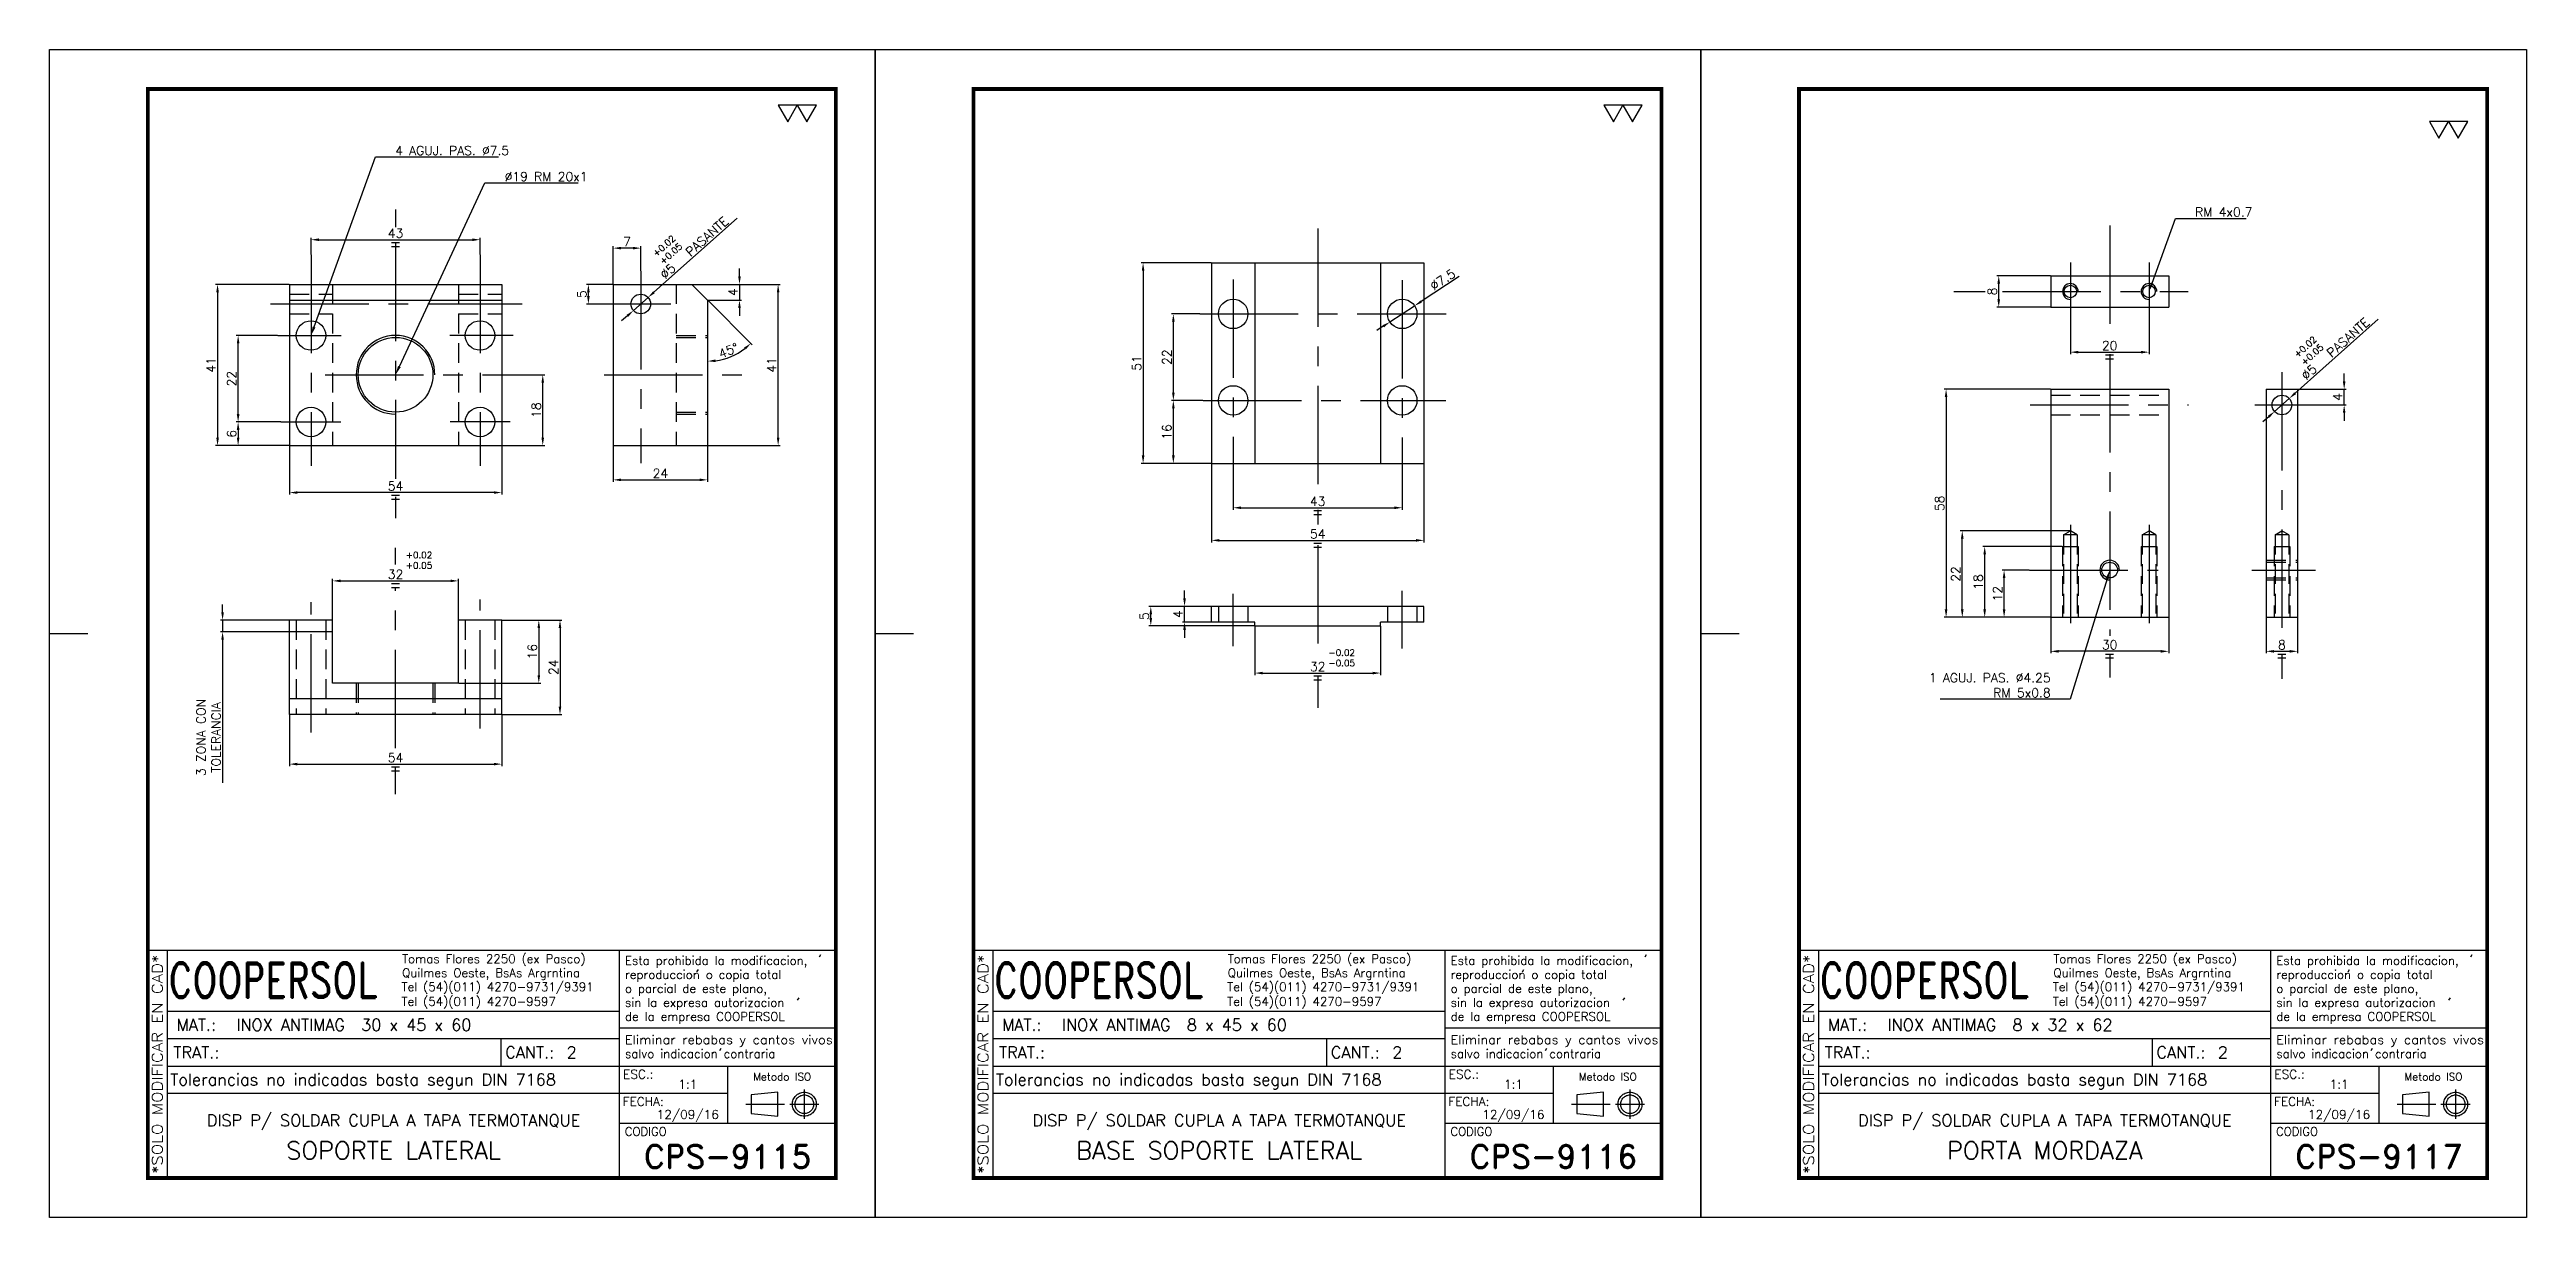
# Model space of a CAD drawing. Extents: x -21308 to -16735, y 11657 to 13517.
# Drawn here: x -21308 to -20678, y 12224 to 12521 of the extents above; entities that cross this region are included whole.
import ezdxf
from ezdxf import colors
from ezdxf.entities.mleader import LeaderData, LeaderLine
from ezdxf.enums import TextEntityAlignment as Align
from ezdxf.math import Vec2, Vec3

# ---------------------------------------------------------------- set-up
doc = ezdxf.new("R2010")
doc.units = 0
doc.header["$LTSCALE"] = 20
doc.header["$MEASUREMENT"] = 0
doc.linetypes.add('CENTER', pattern=[2, 1.25, -0.25, 0.25, -0.25])
doc.linetypes.add('HIDDEN', pattern=[0.375, 0.25, -0.125])
doc.layers.get('0').update_dxf_attribs({"linetype": 'CONTINUOUS'})
doc.layers.get('DEFPOINTS').update_dxf_attribs({"linetype": 'CONTINUOUS'})
for name, color, linetype in [('0-CO', 3, 'CONTINUOUS'), ('1', 1, 'CENTER'), ('CL', 1, 'CENTER'), ('CO', 3, 'CONTINUOUS'), ('FI', 1, 'CONTINUOUS'), ('OC', 1, 'HIDDEN')]:
    doc.layers.add(name, color=color, linetype=linetype)
doc.styles.add('ROMAND', font='ROMAND')
doc.styles.add('ROMANS', font='ROMANS.SHX')
doc.dimstyles.new('1', dxfattribs={"dimtxt": 2.3, "dimasz": 2, "dimexe": 0.5, "dimexo": 0.0625, "dimgap": 0.5, "dimtad": 1, "dimdec": 4, "dimdsep": 46, "dimtxsty": 'ROMANS', "dimcen": -2, "dimclrt": 7, "dimadec": 0, "dimazin": 0, "dimtfac": 0.869565, "dimtdec": 4, "dimtmove": 0, "dimatfit": 3, "dimfxl": 1, "dimtolj": 1, "dimarcsym": 0})

msp = doc.modelspace()

# ---------------------------------------------------------------- blocks, each defined once
blk = doc.blocks.new('A4G')
blk.add_line((0, 148.5), (9.75, 148.5))
blk.add_lwpolyline([(0, 297), (210, 297), (210, 0), (0, 0)], close=True)
at = {"const_width": 1}
blk.add_lwpolyline([(25, 287), (200, 287), (200, 10), (25, 10)], close=True, dxfattribs=at)
blk = doc.blocks.new('*D294')
at = {"layer": 'CO', "color": 0, "lineweight": -2}
for p, q in [((-21241.5, 12469.28), (-21241.5, 12473.56)), ((-21239.5, 12473.06), (-21200.5, 12473.06)), ((-21198.5, 12469.28), (-21198.5, 12473.56))]:
    blk.add_line(p, q, dxfattribs=at)
at = {"layer": 'CO', "color": 0}
for points in [[(-21239.5, 12473.39), (-21239.5, 12472.72), (-21241.5, 12473.06)], [(-21200.5, 12473.39), (-21200.5, 12472.72), (-21198.5, 12473.06)]]:
    blk.add_solid(points, dxfattribs=at)
at = {"layer": 'DEFPOINTS', "color": 0}
for p in [(-21241.5, 12469.22), (-21198.5, 12473.06), (-21198.5, 12469.22)]:
    blk.add_point(p, dxfattribs=at)
at = {"layer": 'CO', "color": 7, "insert": (-21220, 12474.71), "char_height": 2.3, "attachment_point": 5, "style": 'ROMANS'}
blk.add_mtext('\\A1;43', dxfattribs=at)
blk = doc.blocks.new('*D295')
at = {"layer": 'CO', "color": 0, "lineweight": -2}
for p, q in [((-21250.01, 12448.71), (-21260.54, 12448.71)), ((-21260.04, 12428.71), (-21260.04, 12446.71)), ((-21249.2, 12426.71), (-21260.54, 12426.71))]:
    blk.add_line(p, q, dxfattribs=at)
at = {"layer": 'CO', "color": 0}
for points in [[(-21260.37, 12446.71), (-21259.7, 12446.71), (-21260.04, 12448.71)], [(-21260.37, 12428.71), (-21259.7, 12428.71), (-21260.04, 12426.71)]]:
    blk.add_solid(points, dxfattribs=at)
at = {"layer": 'DEFPOINTS', "color": 0}
for p in [(-21260.04, 12448.71), (-21249.95, 12448.71), (-21249.14, 12426.71)]:
    blk.add_point(p, dxfattribs=at)
at = {"layer": 'CO', "color": 7, "insert": (-21261.69, 12437.71), "char_height": 2.3, "attachment_point": 5, "rotation": 90, "style": 'ROMANS'}
blk.add_mtext('\\A1;22', dxfattribs=at)
blk = doc.blocks.new('*D296')
at = {"layer": 'CO', "color": 0, "lineweight": -2}
for p, q in [((-21247.07, 12461.71), (-21265.77, 12461.71)), ((-21265.27, 12459.71), (-21265.27, 12422.71)), ((-21247.07, 12420.71), (-21265.77, 12420.71))]:
    blk.add_line(p, q, dxfattribs=at)
at = {"layer": 'CO', "color": 0}
for points in [[(-21265.6, 12459.71), (-21264.94, 12459.71), (-21265.27, 12461.71)], [(-21265.6, 12422.71), (-21264.94, 12422.71), (-21265.27, 12420.71)]]:
    blk.add_solid(points, dxfattribs=at)
at = {"layer": 'DEFPOINTS', "color": 0}
for p in [(-21247, 12461.71), (-21265.27, 12420.71), (-21247, 12420.71)]:
    blk.add_point(p, dxfattribs=at)
at = {"layer": 'CO', "color": 7, "insert": (-21266.92, 12441.21), "char_height": 2.3, "attachment_point": 5, "rotation": 90, "style": 'ROMANS'}
blk.add_mtext('\\A1;41', dxfattribs=at)
blk = doc.blocks.new('*D297')
at = {"layer": 'CO', "color": 0, "lineweight": -2}
for p, q in [((-21249.2, 12426.71), (-21260.54, 12426.71)), ((-21260.04, 12424.71), (-21260.04, 12422.71)), ((-21247.07, 12420.71), (-21260.54, 12420.71))]:
    blk.add_line(p, q, dxfattribs=at)
at = {"layer": 'CO', "color": 0}
for points in [[(-21260.37, 12424.71), (-21259.7, 12424.71), (-21260.04, 12426.71)], [(-21260.37, 12422.71), (-21259.7, 12422.71), (-21260.04, 12420.71)]]:
    blk.add_solid(points, dxfattribs=at)
at = {"layer": 'DEFPOINTS', "color": 0}
for p in [(-21249.14, 12426.71), (-21260.04, 12420.71), (-21247, 12420.71)]:
    blk.add_point(p, dxfattribs=at)
at = {"layer": 'CO', "color": 7, "insert": (-21261.69, 12423.71), "char_height": 2.3, "attachment_point": 5, "rotation": 90, "style": 'ROMANS'}
blk.add_mtext('\\A1;6', dxfattribs=at)
blk = doc.blocks.new('*D298')
at = {"layer": 'CO', "color": 0, "lineweight": -2}
for p, q in [((-21184.48, 12438.71), (-21182.06, 12438.71)), ((-21182.56, 12422.71), (-21182.56, 12436.71)), ((-21192.94, 12420.71), (-21182.06, 12420.71))]:
    blk.add_line(p, q, dxfattribs=at)
at = {"layer": 'CO', "color": 0}
for points in [[(-21182.89, 12436.71), (-21182.23, 12436.71), (-21182.56, 12438.71)], [(-21182.89, 12422.71), (-21182.23, 12422.71), (-21182.56, 12420.71)]]:
    blk.add_solid(points, dxfattribs=at)
at = {"layer": 'DEFPOINTS', "color": 0}
for p in [(-21184.54, 12438.71), (-21182.56, 12438.71), (-21193, 12420.71)]:
    blk.add_point(p, dxfattribs=at)
at = {"layer": 'CO', "color": 7, "insert": (-21184.21, 12429.71), "char_height": 2.3, "attachment_point": 5, "rotation": 90, "style": 'ROMANS'}
blk.add_mtext('\\A1;18', dxfattribs=at)
blk = doc.blocks.new('*D299')
at = {"layer": 'CO', "color": 0, "lineweight": -2}
for p, q in [((-21164.63, 12420.65), (-21164.63, 12411.49)), ((-21140.63, 12420.65), (-21140.63, 12411.49)), ((-21162.63, 12411.99), (-21142.63, 12411.99))]:
    blk.add_line(p, q, dxfattribs=at)
at = {"layer": 'CO', "color": 0}
for points in [[(-21162.63, 12412.33), (-21162.63, 12411.66), (-21164.63, 12411.99)], [(-21142.63, 12412.33), (-21142.63, 12411.66), (-21140.63, 12411.99)]]:
    blk.add_solid(points, dxfattribs=at)
at = {"layer": 'DEFPOINTS', "color": 0}
for p in [(-21164.63, 12420.71), (-21140.63, 12420.71), (-21140.63, 12411.99)]:
    blk.add_point(p, dxfattribs=at)
at = {"layer": 'CO', "color": 7, "insert": (-21152.63, 12413.64), "char_height": 2.3, "attachment_point": 5, "style": 'ROMANS'}
blk.add_mtext('\\A1;24', dxfattribs=at)
blk = doc.blocks.new('*D300')
at = {"layer": 'CO', "color": 0, "lineweight": -2}
for p, q in [((-21247, 12420.65), (-21247, 12408.26)), ((-21193, 12420.65), (-21193, 12408.26)), ((-21195, 12408.76), (-21245, 12408.76))]:
    blk.add_line(p, q, dxfattribs=at)
at = {"layer": 'CO', "color": 0}
for points in [[(-21245, 12409.09), (-21245, 12408.43), (-21247, 12408.76)], [(-21195, 12409.09), (-21195, 12408.43), (-21193, 12408.76)]]:
    blk.add_solid(points, dxfattribs=at)
at = {"layer": 'DEFPOINTS', "color": 0}
for p in [(-21247, 12420.71), (-21193, 12420.71), (-21247, 12408.76)]:
    blk.add_point(p, dxfattribs=at)
at = {"layer": 'CO', "color": 7, "insert": (-21220, 12410.41), "char_height": 2.3, "attachment_point": 5, "style": 'ROMANS'}
blk.add_mtext('\\A1;54', dxfattribs=at)
blk = doc.blocks.new('*D301')
at = {"layer": 'CO', "color": 0, "lineweight": -2}
for p, q in [((-21236, 12376.39), (-21236, 12386.8)), ((-21234, 12386.3), (-21206, 12386.3)), ((-21204, 12376.39), (-21204, 12386.8))]:
    blk.add_line(p, q, dxfattribs=at)
at = {"layer": 'CO', "color": 0}
for points in [[(-21234, 12386.63), (-21234, 12385.97), (-21236, 12386.3)], [(-21206, 12386.63), (-21206, 12385.97), (-21204, 12386.3)]]:
    blk.add_solid(points, dxfattribs=at)
at = {"layer": 'DEFPOINTS', "color": 0}
for p in [(-21204, 12386.3), (-21236, 12376.32), (-21204, 12376.32)]:
    blk.add_point(p, dxfattribs=at)
at = {"layer": 'CO', "color": 7, "insert": (-21220, 12387.95), "char_height": 2.3, "attachment_point": 5, "style": 'ROMANS'}
blk.add_mtext('\\A1;32', dxfattribs=at)
blk = doc.blocks.new('*D302')
at = {"layer": 'CO', "color": 0, "lineweight": -2}
for p, q in [((-21247, 12352.26), (-21247, 12339.2)), ((-21193, 12352.26), (-21193, 12339.2)), ((-21245, 12339.7), (-21195, 12339.7))]:
    blk.add_line(p, q, dxfattribs=at)
at = {"layer": 'CO', "color": 0}
for points in [[(-21245, 12340.04), (-21245, 12339.37), (-21247, 12339.7)], [(-21195, 12340.04), (-21195, 12339.37), (-21193, 12339.7)]]:
    blk.add_solid(points, dxfattribs=at)
at = {"layer": 'DEFPOINTS', "color": 0}
for p in [(-21247, 12352.32), (-21193, 12352.32), (-21193, 12339.7)]:
    blk.add_point(p, dxfattribs=at)
at = {"layer": 'CO', "color": 7, "insert": (-21220, 12341.35), "char_height": 2.3, "attachment_point": 5, "style": 'ROMANS'}
blk.add_mtext('\\A1;54', dxfattribs=at)
blk = doc.blocks.new('*D303')
at = {"layer": 'CO', "color": 0, "lineweight": -2}
for p, q in [((-21192.94, 12376.32), (-21183.06, 12376.32)), ((-21183.56, 12374.32), (-21183.56, 12362.32)), ((-21203.94, 12360.32), (-21183.06, 12360.32))]:
    blk.add_line(p, q, dxfattribs=at)
at = {"layer": 'CO', "color": 0}
for points in [[(-21183.9, 12374.32), (-21183.23, 12374.32), (-21183.56, 12376.32)], [(-21183.9, 12362.32), (-21183.23, 12362.32), (-21183.56, 12360.32)]]:
    blk.add_solid(points, dxfattribs=at)
at = {"layer": 'DEFPOINTS', "color": 0}
for p in [(-21193, 12376.32), (-21204, 12360.32), (-21183.56, 12360.32)]:
    blk.add_point(p, dxfattribs=at)
at = {"layer": 'CO', "color": 7, "insert": (-21185.21, 12368.32), "char_height": 2.3, "attachment_point": 5, "rotation": 90, "style": 'ROMANS'}
blk.add_mtext('\\A1;16', dxfattribs=at)
blk = doc.blocks.new('*D304')
at = {"layer": 'CO', "color": 0, "lineweight": -2}
for p, q in [((-21192.94, 12376.32), (-21177.67, 12376.32)), ((-21178.17, 12374.32), (-21178.17, 12354.32)), ((-21192.94, 12352.32), (-21177.67, 12352.32))]:
    blk.add_line(p, q, dxfattribs=at)
at = {"layer": 'CO', "color": 0}
for points in [[(-21178.51, 12374.32), (-21177.84, 12374.32), (-21178.17, 12376.32)], [(-21178.51, 12354.32), (-21177.84, 12354.32), (-21178.17, 12352.32)]]:
    blk.add_solid(points, dxfattribs=at)
at = {"layer": 'DEFPOINTS', "color": 0}
for p in [(-21193, 12376.32), (-21193, 12352.32), (-21178.17, 12352.32)]:
    blk.add_point(p, dxfattribs=at)
at = {"layer": 'CO', "color": 7, "insert": (-21179.82, 12364.32), "char_height": 2.3, "attachment_point": 5, "rotation": 90, "style": 'ROMANS'}
blk.add_mtext('\\A1;24', dxfattribs=at)
blk = doc.blocks.new('*D305')
at = {"layer": 'CO', "color": 0, "lineweight": -2}
for p, q in [((-21164.69, 12461.71), (-21171.45, 12461.71)), ((-21164.56, 12456.71), (-21171.45, 12456.71)), ((-21170.95, 12458.71), (-21170.95, 12459.71))]:
    blk.add_line(p, q, dxfattribs=at)
at = {"layer": 'CO', "color": 0}
for points in [[(-21171.28, 12459.71), (-21170.61, 12459.71), (-21170.95, 12461.71)], [(-21171.28, 12458.71), (-21170.61, 12458.71), (-21170.95, 12456.71)]]:
    blk.add_solid(points, dxfattribs=at)
at = {"layer": 'DEFPOINTS', "color": 0}
for p in [(-21170.95, 12461.71), (-21164.63, 12461.71), (-21164.5, 12456.71)]:
    blk.add_point(p, dxfattribs=at)
at = {"layer": 'CO', "color": 7, "insert": (-21172.6, 12459.21), "char_height": 2.3, "attachment_point": 5, "rotation": 90, "style": 'ROMANS'}
blk.add_mtext('\\A1;5', dxfattribs=at)
blk = doc.blocks.new('*D306')
at = {"layer": 'CO', "color": 0, "lineweight": -2}
for p, q in [((-21164.63, 12461.78), (-21164.63, 12471.42)), ((-21159.63, 12470.92), (-21162.63, 12470.92)), ((-21157.63, 12465.12), (-21157.63, 12471.42))]:
    blk.add_line(p, q, dxfattribs=at)
at = {"layer": 'CO', "color": 0}
for points in [[(-21162.63, 12471.25), (-21162.63, 12470.58), (-21164.63, 12470.92)], [(-21159.63, 12471.25), (-21159.63, 12470.58), (-21157.63, 12470.92)]]:
    blk.add_solid(points, dxfattribs=at)
at = {"layer": 'DEFPOINTS', "color": 0}
for p in [(-21164.63, 12470.92), (-21164.63, 12461.71), (-21157.63, 12465.06)]:
    blk.add_point(p, dxfattribs=at)
at = {"layer": 'CO', "color": 7, "insert": (-21161.13, 12472.57), "char_height": 2.3, "attachment_point": 5, "style": 'ROMANS'}
blk.add_mtext('\\A1;7', dxfattribs=at)
blk = doc.blocks.new('*D307')
at = {"layer": 'CO', "color": 0, "lineweight": -2}
for p, q in [((-21133.11, 12478.5), (-21154.27, 12459.7)), ((-21159.5, 12455.05), (-21155.76, 12458.38)), ((-21160.99, 12453.73), (-21162.49, 12452.4))]:
    blk.add_line(p, q, dxfattribs=at)
at = {"layer": 'CO', "color": 0}
for points in [[(-21154.49, 12459.95), (-21154.05, 12459.45), (-21155.76, 12458.38)], [(-21161.22, 12453.97), (-21160.77, 12453.48), (-21159.5, 12455.05)]]:
    blk.add_solid(points, dxfattribs=at)
at = {"layer": 'DEFPOINTS', "color": 0}
for p in [(-21155.76, 12458.38), (-21159.5, 12455.05)]:
    blk.add_point(p, dxfattribs=at)
at = {"layer": 'CO', "color": 7, "insert": (-21144.04, 12471), "char_height": 2.3, "attachment_point": 5, "rotation": 41.62654, "style": 'ROMANS'}
blk.add_mtext('\\A1;∅5   PASANTE', dxfattribs=at)
blk = doc.blocks.new('*D308')
at = {"layer": 'CO', "color": 0, "lineweight": -2}
for p, q in [((-21144.57, 12461.71), (-21132.02, 12461.71)), ((-21132.52, 12463.71), (-21132.52, 12465.71)), ((-21132.52, 12461.71), (-21132.52, 12457.71)), ((-21140.57, 12457.71), (-21132.02, 12457.71)), ((-21132.52, 12455.71), (-21132.52, 12453.71))]:
    blk.add_line(p, q, dxfattribs=at)
at = {"layer": 'CO', "color": 0}
for points in [[(-21132.85, 12463.71), (-21132.19, 12463.71), (-21132.52, 12461.71)], [(-21132.85, 12455.71), (-21132.19, 12455.71), (-21132.52, 12457.71)]]:
    blk.add_solid(points, dxfattribs=at)
at = {"layer": 'DEFPOINTS', "color": 0}
for p in [(-21144.63, 12461.71), (-21140.63, 12457.71), (-21132.52, 12457.71)]:
    blk.add_point(p, dxfattribs=at)
at = {"layer": 'CO', "color": 7, "insert": (-21134.17, 12459.71), "char_height": 2.3, "attachment_point": 5, "rotation": 90, "style": 'ROMANS'}
blk.add_mtext('\\A1;4', dxfattribs=at)
blk = doc.blocks.new('*D309')
at = {"layer": 'CO', "color": 0, "lineweight": -2}
for p, q in [((-21144.57, 12461.71), (-21122.19, 12461.71)), ((-21122.69, 12422.71), (-21122.69, 12459.71)), ((-21140.57, 12420.71), (-21122.19, 12420.71))]:
    blk.add_line(p, q, dxfattribs=at)
at = {"layer": 'CO', "color": 0}
for points in [[(-21123.02, 12459.71), (-21122.36, 12459.71), (-21122.69, 12461.71)], [(-21123.02, 12422.71), (-21122.36, 12422.71), (-21122.69, 12420.71)]]:
    blk.add_solid(points, dxfattribs=at)
at = {"layer": 'DEFPOINTS', "color": 0}
for p in [(-21144.63, 12461.71), (-21122.69, 12461.71), (-21140.63, 12420.71)]:
    blk.add_point(p, dxfattribs=at)
at = {"layer": 'CO', "color": 7, "insert": (-21124.34, 12441.21), "char_height": 2.3, "attachment_point": 5, "rotation": 90, "style": 'ROMANS'}
blk.add_mtext('\\A1;41', dxfattribs=at)
blk = doc.blocks.new('*D310')
at = {"layer": 'CO', "color": 0, "lineweight": -2}
blk.add_line((-21140.59, 12457.67), (-21129.27, 12446.36), dxfattribs=at)
blk.add_arc((-21140.63, 12457.71), 15.56, 277.36997, 307.63003, dxfattribs=at)
at = {"layer": 'CO', "color": 0}
for points in [[(-21138.61, 12441.95), (-21138.66, 12442.62), (-21140.63, 12442.16)], [(-21131.35, 12445.64), (-21130.91, 12445.14), (-21129.63, 12446.71)]]:
    blk.add_solid(points, dxfattribs=at)
at = {"layer": 'DEFPOINTS', "color": 0}
for p in [(-21144.63, 12461.71), (-21140.63, 12457.71), (-21140.63, 12457.71), (-21136.6, 12442.69), (-21140.63, 12420.71)]:
    blk.add_point(p, dxfattribs=at)
at = {"layer": 'CO', "color": 7, "insert": (-21135.31, 12444.86), "char_height": 2.3, "attachment_point": 5, "rotation": 22.5, "style": 'ROMANS'}
blk.add_mtext('\\A1;45°', dxfattribs=at)
blk = doc.blocks.new('TOL')
at = {"layer": '0-CO', "style": 'ROMANS'}
for tag, p in [('TOLSUP', (2.34, 3.94)), ('TOLINF', (2.34, 1.29))]:
    blk.add_attdef(tag, p, '', height=1.64, dxfattribs=at)
blk = doc.blocks.new('*D311')
at = {"layer": 'CO', "color": 0, "lineweight": -2}
for p, q in [((-21263.99, 12378.32), (-21263.99, 12380.32)), ((-21247.07, 12376.32), (-21264.49, 12376.32)), ((-21236.07, 12373.32), (-21264.49, 12373.32)), ((-21263.99, 12376.32), (-21263.99, 12373.32)), ((-21263.99, 12371.32), (-21263.99, 12334.92))]:
    blk.add_line(p, q, dxfattribs=at)
at = {"layer": 'CO', "color": 0}
for points in [[(-21264.33, 12378.32), (-21263.66, 12378.32), (-21263.99, 12376.32)], [(-21264.33, 12371.32), (-21263.66, 12371.32), (-21263.99, 12373.32)]]:
    blk.add_solid(points, dxfattribs=at)
at = {"layer": 'DEFPOINTS', "color": 0}
for p in [(-21263.99, 12376.32), (-21247, 12376.32), (-21236, 12373.32)]:
    blk.add_point(p, dxfattribs=at)
at = {"layer": 'CO', "color": 7, "insert": (-21267.56, 12346.48), "char_height": 2.3, "attachment_point": 5, "rotation": 90, "style": 'ROMANS'}
blk.add_mtext('\\A1;3 ZONA CON\\PTOLERANCIA', dxfattribs=at)
blk = doc.blocks.new('*D312')
at = {"layer": 'CO', "color": 0, "lineweight": -2}
for p, q in [((-21012.51, 12379.83), (-21019.82, 12379.83)), ((-21019.32, 12381.83), (-21019.32, 12383.83)), ((-21019.32, 12375.83), (-21019.32, 12379.83)), ((-21012.51, 12375.83), (-21019.82, 12375.83)), ((-21019.32, 12373.83), (-21019.32, 12371.83))]:
    blk.add_line(p, q, dxfattribs=at)
at = {"layer": 'CO', "color": 0}
for points in [[(-21019.65, 12381.83), (-21018.98, 12381.83), (-21019.32, 12379.83)], [(-21019.65, 12373.83), (-21018.98, 12373.83), (-21019.32, 12375.83)]]:
    blk.add_solid(points, dxfattribs=at)
at = {"layer": 'DEFPOINTS', "color": 0}
for p in [(-21019.32, 12379.83), (-21012.45, 12379.83), (-21012.45, 12375.83)]:
    blk.add_point(p, dxfattribs=at)
at = {"layer": 'CO', "color": 7, "insert": (-21020.97, 12377.83), "char_height": 2.3, "attachment_point": 5, "rotation": 90, "style": 'ROMANS'}
blk.add_mtext('\\A1;4', dxfattribs=at)
blk = doc.blocks.new('*D313')
at = {"layer": 'CO', "color": 0, "lineweight": -2}
for p, q in [((-21012.57, 12379.83), (-21028.4, 12379.83)), ((-21001.51, 12374.83), (-21028.4, 12374.83)), ((-21027.9, 12376.83), (-21027.9, 12377.83))]:
    blk.add_line(p, q, dxfattribs=at)
at = {"layer": 'CO', "color": 0}
for points in [[(-21028.23, 12377.83), (-21027.57, 12377.83), (-21027.9, 12379.83)], [(-21028.23, 12376.83), (-21027.57, 12376.83), (-21027.9, 12374.83)]]:
    blk.add_solid(points, dxfattribs=at)
at = {"layer": 'DEFPOINTS', "color": 0}
for p in [(-21027.9, 12379.83), (-21012.51, 12379.83), (-21001.45, 12374.83)]:
    blk.add_point(p, dxfattribs=at)
at = {"layer": 'CO', "color": 7, "insert": (-21029.55, 12377.33), "char_height": 2.3, "attachment_point": 5, "rotation": 90, "style": 'ROMANS'}
blk.add_mtext('\\A1;5', dxfattribs=at)
blk = doc.blocks.new('*D314')
at = {"layer": 'CO', "color": 0, "lineweight": -2}
for p, q in [((-21001.45, 12374.76), (-21001.45, 12362.36)), ((-20969.45, 12374.76), (-20969.45, 12362.36)), ((-20999.45, 12362.86), (-20971.45, 12362.86))]:
    blk.add_line(p, q, dxfattribs=at)
at = {"layer": 'CO', "color": 0}
for points in [[(-20999.45, 12363.19), (-20999.45, 12362.52), (-21001.45, 12362.86)], [(-20971.45, 12363.19), (-20971.45, 12362.52), (-20969.45, 12362.86)]]:
    blk.add_solid(points, dxfattribs=at)
at = {"layer": 'DEFPOINTS', "color": 0}
for p in [(-21001.45, 12374.83), (-20969.45, 12374.83), (-20969.45, 12362.86)]:
    blk.add_point(p, dxfattribs=at)
at = {"layer": 'CO', "color": 7, "insert": (-20985.45, 12364.51), "char_height": 2.3, "attachment_point": 5, "style": 'ROMANS'}
blk.add_mtext('\\A1;32', dxfattribs=at)
blk = doc.blocks.new('*D315')
at = {"layer": 'CO', "color": 0, "lineweight": -2}
for p, q in [((-21006.95, 12411.59), (-21006.95, 12404.4)), ((-21004.95, 12404.9), (-20965.95, 12404.9)), ((-20963.95, 12410.94), (-20963.95, 12404.4))]:
    blk.add_line(p, q, dxfattribs=at)
at = {"layer": 'CO', "color": 0}
for points in [[(-21004.95, 12405.23), (-21004.95, 12404.56), (-21006.95, 12404.9)], [(-20965.95, 12405.23), (-20965.95, 12404.56), (-20963.95, 12404.9)]]:
    blk.add_solid(points, dxfattribs=at)
at = {"layer": 'DEFPOINTS', "color": 0}
for p in [(-21006.95, 12411.65), (-20963.95, 12411.01), (-20963.95, 12404.9)]:
    blk.add_point(p, dxfattribs=at)
at = {"layer": 'CO', "color": 7, "insert": (-20985.45, 12406.55), "char_height": 2.3, "attachment_point": 5, "style": 'ROMANS'}
blk.add_mtext('\\A1;43', dxfattribs=at)
blk = doc.blocks.new('*D316')
at = {"layer": 'CO', "color": 0, "lineweight": -2}
for p, q in [((-21014.65, 12432.19), (-21022.67, 12432.19)), ((-21022.17, 12418.19), (-21022.17, 12430.19)), ((-21012.51, 12416.19), (-21022.67, 12416.19))]:
    blk.add_line(p, q, dxfattribs=at)
at = {"layer": 'CO', "color": 0}
for points in [[(-21022.5, 12430.19), (-21021.83, 12430.19), (-21022.17, 12432.19)], [(-21022.5, 12418.19), (-21021.83, 12418.19), (-21022.17, 12416.19)]]:
    blk.add_solid(points, dxfattribs=at)
at = {"layer": 'DEFPOINTS', "color": 0}
for p in [(-21022.17, 12432.19), (-21014.58, 12432.19), (-21012.45, 12416.19)]:
    blk.add_point(p, dxfattribs=at)
at = {"layer": 'CO', "color": 7, "insert": (-21023.82, 12424.19), "char_height": 2.3, "attachment_point": 5, "rotation": 90, "style": 'ROMANS'}
blk.add_mtext('\\A1;16', dxfattribs=at)
blk = doc.blocks.new('*D317')
at = {"layer": 'CO', "color": 0, "lineweight": -2}
for p, q in [((-21015.45, 12454.19), (-21022.67, 12454.19)), ((-21022.17, 12434.19), (-21022.17, 12452.19)), ((-21014.65, 12432.19), (-21022.67, 12432.19))]:
    blk.add_line(p, q, dxfattribs=at)
at = {"layer": 'CO', "color": 0}
for points in [[(-21022.5, 12452.19), (-21021.83, 12452.19), (-21022.17, 12454.19)], [(-21022.5, 12434.19), (-21021.83, 12434.19), (-21022.17, 12432.19)]]:
    blk.add_solid(points, dxfattribs=at)
at = {"layer": 'DEFPOINTS', "color": 0}
for p in [(-21022.17, 12454.19), (-21015.39, 12454.19), (-21014.58, 12432.19)]:
    blk.add_point(p, dxfattribs=at)
at = {"layer": 'CO', "color": 7, "insert": (-21023.82, 12443.19), "char_height": 2.3, "attachment_point": 5, "rotation": 90, "style": 'ROMANS'}
blk.add_mtext('\\A1;22', dxfattribs=at)
blk = doc.blocks.new('*D318')
at = {"layer": 'CO', "color": 0, "lineweight": -2}
for p, q in [((-21012.51, 12467.19), (-21030.36, 12467.19)), ((-21029.86, 12465.19), (-21029.86, 12418.19)), ((-21012.51, 12416.19), (-21030.36, 12416.19))]:
    blk.add_line(p, q, dxfattribs=at)
at = {"layer": 'CO', "color": 0}
for points in [[(-21030.19, 12465.19), (-21029.53, 12465.19), (-21029.86, 12467.19)], [(-21030.19, 12418.19), (-21029.53, 12418.19), (-21029.86, 12416.19)]]:
    blk.add_solid(points, dxfattribs=at)
at = {"layer": 'DEFPOINTS', "color": 0}
for p in [(-21012.45, 12467.19), (-21029.86, 12416.19), (-21012.45, 12416.19)]:
    blk.add_point(p, dxfattribs=at)
at = {"layer": 'CO', "color": 7, "insert": (-21031.51, 12441.69), "char_height": 2.3, "attachment_point": 5, "rotation": 90, "style": 'ROMANS'}
blk.add_mtext('\\A1;51', dxfattribs=at)
blk = doc.blocks.new('*D319')
at = {"layer": 'CO', "color": 0, "lineweight": -2}
for p, q in [((-21012.45, 12416.13), (-21012.45, 12396.1)), ((-20958.45, 12416.13), (-20958.45, 12396.1)), ((-21010.45, 12396.6), (-20960.45, 12396.6))]:
    blk.add_line(p, q, dxfattribs=at)
at = {"layer": 'CO', "color": 0}
for points in [[(-21010.45, 12396.94), (-21010.45, 12396.27), (-21012.45, 12396.6)], [(-20960.45, 12396.94), (-20960.45, 12396.27), (-20958.45, 12396.6)]]:
    blk.add_solid(points, dxfattribs=at)
at = {"layer": 'DEFPOINTS', "color": 0}
for p in [(-21012.45, 12416.19), (-20958.45, 12416.19), (-20958.45, 12396.6)]:
    blk.add_point(p, dxfattribs=at)
at = {"layer": 'CO', "color": 7, "insert": (-20985.45, 12398.25), "char_height": 2.3, "attachment_point": 5, "style": 'ROMANS'}
blk.add_mtext('\\A1;54', dxfattribs=at)
blk = doc.blocks.new('*D320')
at = {"layer": 'CO', "color": 0, "lineweight": -2}
for p, q in [((-20949.45, 12463.68), (-20959.14, 12457.34)), ((-20967.08, 12452.14), (-20960.81, 12456.25)), ((-20968.76, 12451.05), (-20970.43, 12449.95))]:
    blk.add_line(p, q, dxfattribs=at)
at = {"layer": 'CO', "color": 0}
for points in [[(-20959.32, 12457.62), (-20958.95, 12457.06), (-20960.81, 12456.25)], [(-20968.94, 12451.33), (-20968.58, 12450.77), (-20967.08, 12452.14)]]:
    blk.add_solid(points, dxfattribs=at)
at = {"layer": 'DEFPOINTS', "color": 0}
for p in [(-20960.81, 12456.25), (-20967.08, 12452.14)]:
    blk.add_point(p, dxfattribs=at)
at = {"layer": 'CO', "color": 7, "insert": (-20953.66, 12462.9), "char_height": 2.3, "attachment_point": 5, "rotation": 33.19602, "style": 'ROMANS'}
blk.add_mtext('\\A1;∅7.5', dxfattribs=at)
blk = doc.blocks.new('*D321')
at = {"layer": 'CO', "color": 0, "lineweight": -2}
for p, q in [((-20804.47, 12389.04), (-20811.37, 12389.04)), ((-20810.87, 12379.04), (-20810.87, 12387.04)), ((-20799.07, 12377.04), (-20811.37, 12377.04))]:
    blk.add_line(p, q, dxfattribs=at)
at = {"layer": 'CO', "color": 0}
for points in [[(-20811.2, 12387.04), (-20810.53, 12387.04), (-20810.87, 12389.04)], [(-20811.2, 12379.04), (-20810.53, 12379.04), (-20810.87, 12377.04)]]:
    blk.add_solid(points, dxfattribs=at)
at = {"layer": 'DEFPOINTS', "color": 0}
for p in [(-20810.87, 12389.04), (-20804.41, 12389.04), (-20799.01, 12377.04)]:
    blk.add_point(p, dxfattribs=at)
at = {"layer": 'CO', "color": 7, "insert": (-20812.52, 12383.04), "char_height": 2.3, "attachment_point": 5, "rotation": 90, "style": 'ROMANS'}
blk.add_mtext('\\A1;12', dxfattribs=at)
blk = doc.blocks.new('*D322')
at = {"layer": 'CO', "color": 0, "lineweight": -2}
for p, q in [((-20796.07, 12395.04), (-20816.3, 12395.04)), ((-20815.8, 12379.04), (-20815.8, 12393.04)), ((-20799.07, 12377.04), (-20816.3, 12377.04))]:
    blk.add_line(p, q, dxfattribs=at)
at = {"layer": 'CO', "color": 0}
for points in [[(-20816.14, 12393.04), (-20815.47, 12393.04), (-20815.8, 12395.04)], [(-20816.14, 12379.04), (-20815.47, 12379.04), (-20815.8, 12377.04)]]:
    blk.add_solid(points, dxfattribs=at)
at = {"layer": 'DEFPOINTS', "color": 0}
for p in [(-20815.8, 12395.04), (-20796.01, 12395.04), (-20799.01, 12377.04)]:
    blk.add_point(p, dxfattribs=at)
at = {"layer": 'CO', "color": 7, "insert": (-20817.45, 12386.04), "char_height": 2.3, "attachment_point": 5, "rotation": 90, "style": 'ROMANS'}
blk.add_mtext('\\A1;18', dxfattribs=at)
blk = doc.blocks.new('*D323')
at = {"layer": 'CO', "color": 0, "lineweight": -2}
for p, q in [((-20794.07, 12399.04), (-20822.01, 12399.04)), ((-20821.51, 12379.04), (-20821.51, 12397.04)), ((-20799.07, 12377.04), (-20822.01, 12377.04))]:
    blk.add_line(p, q, dxfattribs=at)
at = {"layer": 'CO', "color": 0}
for points in [[(-20821.84, 12397.04), (-20821.17, 12397.04), (-20821.51, 12399.04)], [(-20821.84, 12379.04), (-20821.17, 12379.04), (-20821.51, 12377.04)]]:
    blk.add_solid(points, dxfattribs=at)
at = {"layer": 'DEFPOINTS', "color": 0}
for p in [(-20821.51, 12399.04), (-20794.01, 12399.04), (-20799.01, 12377.04)]:
    blk.add_point(p, dxfattribs=at)
at = {"layer": 'CO', "color": 7, "insert": (-20823.16, 12388.04), "char_height": 2.3, "attachment_point": 5, "rotation": 90, "style": 'ROMANS'}
blk.add_mtext('\\A1;22', dxfattribs=at)
blk = doc.blocks.new('*D324')
at = {"layer": 'CO', "color": 0, "lineweight": -2}
for p, q in [((-20799.07, 12435.04), (-20826.12, 12435.04)), ((-20825.62, 12433.04), (-20825.62, 12379.04)), ((-20799.07, 12377.04), (-20826.12, 12377.04))]:
    blk.add_line(p, q, dxfattribs=at)
at = {"layer": 'CO', "color": 0}
for points in [[(-20825.96, 12433.04), (-20825.29, 12433.04), (-20825.62, 12435.04)], [(-20825.96, 12379.04), (-20825.29, 12379.04), (-20825.62, 12377.04)]]:
    blk.add_solid(points, dxfattribs=at)
at = {"layer": 'DEFPOINTS', "color": 0}
for p in [(-20799.01, 12435.04), (-20825.62, 12377.04), (-20799.01, 12377.04)]:
    blk.add_point(p, dxfattribs=at)
at = {"layer": 'CO', "color": 7, "insert": (-20827.27, 12406.04), "char_height": 2.3, "attachment_point": 5, "rotation": 90, "style": 'ROMANS'}
blk.add_mtext('\\A1;58', dxfattribs=at)
blk = doc.blocks.new('*D325')
at = {"layer": 'CO', "color": 0, "lineweight": -2}
for p, q in [((-20744.21, 12376.97), (-20744.21, 12367.89)), ((-20736.21, 12376.97), (-20736.21, 12367.89)), ((-20742.21, 12368.39), (-20738.21, 12368.39))]:
    blk.add_line(p, q, dxfattribs=at)
at = {"layer": 'CO', "color": 0}
for points in [[(-20742.21, 12368.72), (-20742.21, 12368.05), (-20744.21, 12368.39)], [(-20738.21, 12368.72), (-20738.21, 12368.05), (-20736.21, 12368.39)]]:
    blk.add_solid(points, dxfattribs=at)
at = {"layer": 'DEFPOINTS', "color": 0}
for p in [(-20744.21, 12377.04), (-20736.21, 12377.04), (-20736.21, 12368.39)]:
    blk.add_point(p, dxfattribs=at)
at = {"layer": 'CO', "color": 7, "insert": (-20740.21, 12370.04), "char_height": 2.3, "attachment_point": 5, "style": 'ROMANS'}
blk.add_mtext('\\A1;8', dxfattribs=at)
blk = doc.blocks.new('*D326')
at = {"layer": 'CO', "color": 0, "lineweight": -2}
for p, q in [((-20799.01, 12376.97), (-20799.01, 12367.89)), ((-20769.01, 12376.97), (-20769.01, 12367.89)), ((-20771.01, 12368.39), (-20797.01, 12368.39))]:
    blk.add_line(p, q, dxfattribs=at)
at = {"layer": 'CO', "color": 0}
for points in [[(-20797.01, 12368.72), (-20797.01, 12368.05), (-20799.01, 12368.39)], [(-20771.01, 12368.72), (-20771.01, 12368.05), (-20769.01, 12368.39)]]:
    blk.add_solid(points, dxfattribs=at)
at = {"layer": 'DEFPOINTS', "color": 0}
for p in [(-20799.01, 12377.04), (-20769.01, 12377.04), (-20799.01, 12368.39)]:
    blk.add_point(p, dxfattribs=at)
at = {"layer": 'CO', "color": 7, "insert": (-20784.01, 12370.04), "char_height": 2.3, "attachment_point": 5, "style": 'ROMANS'}
blk.add_mtext('\\A1;30', dxfattribs=at)
blk = doc.blocks.new('*D327')
at = {"layer": 'CO', "color": 0, "lineweight": -2}
for p, q in [((-20794.01, 12453.56), (-20794.01, 12443.97)), ((-20774.01, 12453.56), (-20774.01, 12443.97)), ((-20792.01, 12444.47), (-20776.01, 12444.47))]:
    blk.add_line(p, q, dxfattribs=at)
at = {"layer": 'CO', "color": 0}
for points in [[(-20792.01, 12444.8), (-20792.01, 12444.13), (-20794.01, 12444.47)], [(-20776.01, 12444.8), (-20776.01, 12444.13), (-20774.01, 12444.47)]]:
    blk.add_solid(points, dxfattribs=at)
at = {"layer": 'DEFPOINTS', "color": 0}
for p in [(-20794.01, 12453.62), (-20774.01, 12453.62), (-20774.01, 12444.47)]:
    blk.add_point(p, dxfattribs=at)
at = {"layer": 'CO', "color": 7, "insert": (-20784.01, 12446.12), "char_height": 2.3, "attachment_point": 5, "style": 'ROMANS'}
blk.add_mtext('\\A1;20', dxfattribs=at)
blk = doc.blocks.new('*D328')
at = {"layer": 'CO', "color": 0, "lineweight": -2}
for p, q in [((-20799.07, 12463.89), (-20812.73, 12463.89)), ((-20812.23, 12457.89), (-20812.23, 12461.89)), ((-20799.07, 12455.89), (-20812.73, 12455.89))]:
    blk.add_line(p, q, dxfattribs=at)
at = {"layer": 'CO', "color": 0}
for points in [[(-20812.57, 12461.89), (-20811.9, 12461.89), (-20812.23, 12463.89)], [(-20812.57, 12457.89), (-20811.9, 12457.89), (-20812.23, 12455.89)]]:
    blk.add_solid(points, dxfattribs=at)
at = {"layer": 'DEFPOINTS', "color": 0}
for p in [(-20812.23, 12463.89), (-20799.01, 12463.89), (-20799.01, 12455.89)]:
    blk.add_point(p, dxfattribs=at)
at = {"layer": 'CO', "color": 7, "insert": (-20813.88, 12459.89), "char_height": 2.3, "attachment_point": 5, "rotation": 90, "style": 'ROMANS'}
blk.add_mtext('\\A1;8', dxfattribs=at)
blk = doc.blocks.new('*D329')
at = {"layer": 'CO', "color": 0, "lineweight": -2}
for p, q in [((-20724.37, 12437.04), (-20724.37, 12439.04)), ((-20736.14, 12435.04), (-20723.87, 12435.04)), ((-20732.5, 12431.04), (-20723.87, 12431.04)), ((-20724.37, 12431.04), (-20724.37, 12435.04)), ((-20724.37, 12429.04), (-20724.37, 12427.04))]:
    blk.add_line(p, q, dxfattribs=at)
at = {"layer": 'CO', "color": 0}
for points in [[(-20724.71, 12437.04), (-20724.04, 12437.04), (-20724.37, 12435.04)], [(-20724.71, 12429.04), (-20724.04, 12429.04), (-20724.37, 12431.04)]]:
    blk.add_solid(points, dxfattribs=at)
at = {"layer": 'DEFPOINTS', "color": 0}
for p in [(-20736.21, 12435.04), (-20732.57, 12431.04), (-20724.37, 12435.04)]:
    blk.add_point(p, dxfattribs=at)
at = {"layer": 'CO', "color": 7, "insert": (-20726.02, 12433.04), "char_height": 2.3, "attachment_point": 5, "rotation": 90, "style": 'ROMANS'}
blk.add_mtext('\\A1;4', dxfattribs=at)
blk = doc.blocks.new('*D330')
at = {"layer": 'CO', "color": 0, "lineweight": -2}
for p, q in [((-20715.69, 12452.82), (-20736.84, 12434.03)), ((-20742.08, 12429.38), (-20738.34, 12432.7)), ((-20743.57, 12428.05), (-20745.07, 12426.72))]:
    blk.add_line(p, q, dxfattribs=at)
at = {"layer": 'CO', "color": 0}
for points in [[(-20737.06, 12434.27), (-20736.62, 12433.78), (-20738.34, 12432.7)], [(-20743.79, 12428.3), (-20743.35, 12427.8), (-20742.08, 12429.38)]]:
    blk.add_solid(points, dxfattribs=at)
at = {"layer": 'DEFPOINTS', "color": 0}
for p in [(-20738.34, 12432.7), (-20742.08, 12429.38)]:
    blk.add_point(p, dxfattribs=at)
at = {"layer": 'CO', "color": 7, "insert": (-20726.61, 12445.32), "char_height": 2.3, "attachment_point": 5, "rotation": 41.62654, "style": 'ROMANS'}
blk.add_mtext('\\A1;∅5   PASANTE', dxfattribs=at)
blk = doc.blocks.new('COOPERSOLROT-02')
for p, q in [((0, 58), (175, 58)), ((0, 0), (0, 58)), ((5, 0), (5, 58)), ((120, 0), (120, 58)), ((175, 0), (175, 58)), ((5, 42.5), (120, 42.5)), ((120, 38.19), (175, 38.19)), ((5, 35.5), (120, 35.5)), ((89.89, 28.5), (89.89, 35.5)), ((5, 28.5), (175, 28.5)), ((147.5, 14), (147.5, 28.5)), ((147.5, 21.5), (5, 21.5)), ((120, 14), (175, 14)), ((0, 0), (175, 0))]:
    blk.add_line(p, q)
at = {"color": 1, "linetype": 'CENTER'}
blk.add_line((166.98, 22.51), (166.98, 15.06), dxfattribs=at)
for points in [[(152.09, 18.79), (161.93, 18.79)], [(163.26, 18.79), (170.71, 18.79)]]:
    blk.add_lwpolyline(points, dxfattribs=at)
at = {"layer": '1'}
for points in [[(170.85, 56.26), (171.21, 56.85)], [(139.66, 52.43), (140.02, 53.02)], [(165.28, 45.22), (165.64, 45.81)], [(145.46, 32.42), (145.82, 33.01)]]:
    blk.add_lwpolyline(points, dxfattribs=at)
blk.add_lwpolyline([(160.25, 18.79), (160.25, 21.83), (153.47, 21.16), (153.47, 16.41), (160.25, 15.74)], close=True, dxfattribs=at)
for radius in [3.05, 2.37]:
    blk.add_circle((166.98, 18.79), radius, dxfattribs=at)
at = {"style": 'ROMANS', "width": 0.996387}
blk.add_text('*SOLO MODIFICAR EN CAD*', height=2.7, rotation=90, dxfattribs=at).set_placement((3.77, 1.09), (3.77, 56.81), align=Align.FIT)
at = {"style": 'ROMAND', "width": 0.75}
blk.add_text('COOPERSOL', height=9, dxfattribs=at).set_placement((5.26, 45.85))
at = {"style": 'ROMANS'}
for s, p in [('MAT.:', (7.32, 37.47)), ('TRAT.:', (6.5, 30.47)), ('CANT.:', (90.89, 30.47)), ('Tolerancias no indicadas basta segun DIN 7168', (5.7, 23.56))]:
    blk.add_text(s, height=3, dxfattribs=at).set_placement(p)
for tag, height, style, p in [('SUBCONJUNTO', 3, 'ROMANS', (62.5, 11.5)), ('CONJUNTO', 2.3, 'ROMANS', (62.5, 17.5)), ('DENOMINACION', 4.5, 'ROMANS', (62.5, 4.75)), ('COD-PLA', 6, 'ROMAND', (147.5, 5.5))]:
    blk.add_attdef(tag, text='', height=height, dxfattribs=dict(style=style)).set_placement(p, align=Align.MIDDLE)
at = {"layer": '1', "style": 'ROMANS'}
for s, height, p in [('Tomas Flores 2250 (ex Pasco)', 2.2, (64.69, 54.68)), ('Quilmes Oeste, BsAs Argrntina', 2.2, (64.69, 51.12)), ('Esta prohibida la modificacion,', 2.2, (121.36, 54.23)), ('reproduccion o copia total', 2.2, (121.36, 50.67)), ('Tel (54)(011) 4270-9731/9391', 2.2, (64.55, 47.56)), ('Tel (54)(011) 4270-9597', 2.2, (64.55, 43.83)), ('o parcial de este plano,', 2.2, (121.36, 47.11)), ('sin la expresa autorizacion ', 2.2, (121.36, 43.55)), ('de la empresa COOPERSOL', 2.2, (121.36, 39.99)), ('salvo indicacion contraria', 2.2, (121.36, 30.54)), ('ESC.:', 2.25, (120.89, 25.29)), ('FECHA:', 2.25, (120.81, 18.36)), ('CODIGO', 2.16, (121.33, 10.78))]:
    blk.add_text(s, height=height, dxfattribs=at).set_placement(p)
at = {"layer": '1', "style": 'ROMANS', "width": 0.96139}
blk.add_text('Eliminar rebabas y cantos vivos', height=2.2, dxfattribs=at).set_placement((121.34, 34.1), (174.21, 34.1), align=Align.FIT)
at = {"layer": '1', "style": 'ROMANS'}
blk.add_text('Metodo ISO', height=1.948, dxfattribs=at).set_placement((161.34, 25.77), align=Align.MIDDLE)
for tag, p in [('MAT', (22.51, 37.47)), ('TRAT', (22.51, 30.47)), ('CANT', (106.49, 30.47))]:
    blk.add_attdef(tag, p, '', height=3, dxfattribs=at)
for tag, p in [('ESC', (137.33, 22.73)), ('FECHA', (137.33, 15.06))]:
    blk.add_attdef(tag, text='', height=2.25, dxfattribs=at).set_placement(p, align=Align.CENTER)

# ---------------------------------------------------------------- dimensions: what is measured, and where the dimension line sits
at = {"layer": 'CO'}
for base, p1, p2, picture, middle in [((-21198.50299, 12473.05681), (-21241.50299, 12469.21741), (-21198.50299, 12469.21741), '*D294', (-21220.00299, 12474.70681)), ((-21164.63037, 12470.91671), (-21157.63037, 12465.05794), (-21164.63037, 12461.71476), '*D306', (-21161.13037, 12472.56671)), ((-20774.00809, 12444.46831), (-20794.00809, 12453.62462), (-20774.00809, 12453.62462), '*D327', (-20784.00809, 12446.11831)), ((-21247.00299, 12408.75867), (-21193.00299, 12420.71476), (-21247.00299, 12420.71476), '*D300', (-21220.00299, 12410.40867)), ((-21140.63037, 12411.99445), (-21164.63037, 12420.71476), (-21140.63037, 12420.71476), '*D299', (-21152.63037, 12413.64445)), ((-20958.44694, 12396.60406), (-21012.44694, 12416.19486), (-20958.44694, 12416.19486), '*D319', (-20985.44694, 12398.25406)), ((-20963.94694, 12404.8965), (-21006.94694, 12411.65384), (-20963.94694, 12411.00652), '*D315', (-20985.44694, 12406.5465)), ((-21204.00299, 12386.29932), (-21236.00299, 12376.32332), (-21204.00299, 12376.32332), '*D301', (-21220.00299, 12387.94932)), ((-20969.44694, 12362.85724), (-21001.44694, 12374.82687), (-20969.44694, 12374.82687), '*D314', (-20985.44694, 12364.50724)), ((-20799.00809, 12368.38699), (-20769.00809, 12377.03652), (-20799.00809, 12377.03652), '*D326', (-20784.00809, 12370.03699)), ((-20736.20666, 12368.38699), (-20744.20666, 12377.03652), (-20736.20666, 12377.03652), '*D325', (-20740.20666, 12370.03699)), ((-21193.00299, 12339.70476), (-21247.00299, 12352.32332), (-21193.00299, 12352.32332), '*D302', (-21220.00299, 12341.35476))]:
    dim = msp.add_linear_dim(base=base, p1=p1, p2=p2, dimstyle='1', dxfattribs=at)
    dim.commit()
    dim.dimension.update_dxf_attribs({"geometry": picture, "text_midpoint": middle})
for p1, p2, picture, middle in [((-21159.4991, 12455.05408), (-21155.76164, 12458.37544), '*D307', (-21144.03823, 12471.00108)), ((-20742.07539, 12429.37584), (-20738.33794, 12432.69721), '*D330', (-20726.61453, 12445.32284))]:
    dim = msp.add_diameter_dim_2p(p1=p1, p2=p2, text='<>   PASANTE', dimstyle='1', dxfattribs=at)
    dim.commit()
    dim.dimension.update_dxf_attribs({"geometry": picture, "text_midpoint": middle})
for base, p1, p2, picture, middle in [((-21265.27149, 12420.71476), (-21247.00299, 12461.71476), (-21247.00299, 12420.71476), '*D296', (-21266.92149, 12441.21476)), ((-21170.94582, 12461.71476), (-21164.50113, 12456.71476), (-21164.63037, 12461.71476), '*D305', (-21172.59582, 12459.21476)), ((-21132.51861, 12457.71476), (-21144.63037, 12461.71476), (-21140.63037, 12457.71476), '*D308', (-21134.16861, 12459.71476)), ((-21122.6884, 12461.71476), (-21140.63037, 12420.71476), (-21144.63037, 12461.71476), '*D309', (-21124.3384, 12441.21476)), ((-21029.86048, 12416.19486), (-21012.44694, 12467.19486), (-21012.44694, 12416.19486), '*D318', (-21031.51048, 12441.69486)), ((-20812.23446, 12463.88651), (-20799.00809, 12455.88651), (-20799.00809, 12463.88651), '*D328', (-20813.88446, 12459.88651)), ((-21260.03777, 12448.71476), (-21249.13964, 12426.71476), (-21249.94532, 12448.71476), '*D295', (-21261.68777, 12437.71476)), ((-21182.55936, 12438.71476), (-21193.00299, 12420.71476), (-21184.5379, 12438.71476), '*D298', (-21184.20936, 12429.71476)), ((-20724.37278, 12435.03652), (-20732.5671, 12431.03652), (-20736.20666, 12435.03652), '*D329', (-20726.02278, 12433.03652)), ((-21022.16558, 12432.19486), (-21012.44694, 12416.19486), (-21014.58359, 12432.19486), '*D316', (-21023.81558, 12424.19486)), ((-20825.62277, 12377.03652), (-20799.00809, 12435.03652), (-20799.00809, 12377.03652), '*D324', (-20827.27277, 12406.03652)), ((-21260.03777, 12420.71476), (-21249.13964, 12426.71476), (-21247.00299, 12420.71476), '*D297', (-21261.68777, 12423.71476)), ((-20821.50725, 12399.03652), (-20799.00809, 12377.03652), (-20794.00809, 12399.03652), '*D323', (-20823.15725, 12388.03652)), ((-20815.80332, 12395.03652), (-20799.00809, 12377.03652), (-20796.00809, 12395.03652), '*D322', (-20817.45332, 12386.03652)), ((-20810.86647, 12389.03652), (-20799.00809, 12377.03652), (-20804.40518, 12389.03652), '*D321', (-20812.51647, 12383.03652)), ((-21027.90122, 12379.82687), (-21001.44694, 12374.82687), (-21012.50944, 12379.82687), '*D313', (-21029.55122, 12377.32687)), ((-21019.31686, 12379.82687), (-21012.44694, 12375.82687), (-21012.44694, 12379.82687), '*D312', (-21020.96686, 12377.82687)), ((-21183.56456, 12360.32332), (-21193.00299, 12376.32332), (-21204.00299, 12360.32332), '*D303', (-21185.21456, 12368.32332)), ((-21178.17263, 12352.32332), (-21193.00299, 12376.32332), (-21193.00299, 12352.32332), '*D304', (-21179.82263, 12364.32332))]:
    dim = msp.add_linear_dim(base=base, p1=p1, p2=p2, angle=90, dimstyle='1', dxfattribs=at)
    dim.commit()
    dim.dimension.update_dxf_attribs({"geometry": picture, "text_midpoint": middle})
dim = msp.add_angular_dim_2l(base=(-21136.60336, 12442.68576), line1=((-21140.63037, 12457.71476), (-21140.63037, 12420.71476)), line2=((-21140.63037, 12457.71476), (-21144.63037, 12461.71476)), dimstyle='1', dxfattribs=at)
dim.commit()
dim.dimension.update_dxf_attribs({"geometry": '*D310', "text_midpoint": (-21135.30756, 12444.86437)})
dim = msp.add_diameter_dim_2p(p1=(-20967.08495, 12452.14172), p2=(-20960.80893, 12456.248), dimstyle='1', dxfattribs=at)
dim.commit()
dim.dimension.update_dxf_attribs({"geometry": '*D320', "text_midpoint": (-20952.75918, 12461.51481), "dimtype": 163})
dim = msp.add_linear_dim(base=(-21022.16558, 12454.19486), p1=(-21014.58359, 12432.19486), p2=(-21015.38926, 12454.19486), angle=90, dimstyle='1', override={"dimtmove": 1}, dxfattribs=at)
dim.commit()
dim.dimension.update_dxf_attribs({"geometry": '*D317', "text_midpoint": (-21023.81558, 12443.19486)})
dim = msp.add_linear_dim(base=(-21263.99398, 12376.32332), p1=(-21236.00299, 12373.32332), p2=(-21247.00299, 12376.32332), angle=90, text='<> ZONA CON\\PTOLERANCIA', dimstyle='1', dxfattribs=at)
dim.commit()
dim.dimension.update_dxf_attribs({"geometry": '*D311', "text_midpoint": (-21263.99398, 12346.48046), "dimtype": 160})

# ---------------------------------------------------------------- linework, layer by layer
for p, q in [((-21247.00299, 12461.71476), (-21193.00299, 12461.71476)), ((-21247.00299, 12461.71476), (-21247.00299, 12420.71476)), ((-21193.00299, 12461.71476), (-21193.00299, 12420.71476)), ((-21164.63037, 12461.71476), (-21164.63037, 12420.71476)), ((-21164.63037, 12461.71476), (-21144.63037, 12461.71476)), ((-21140.63037, 12457.71476), (-21144.63037, 12461.71476)), ((-21012.44694, 12467.19486), (-20958.44694, 12467.19486)), ((-21012.44694, 12467.19486), (-21012.44694, 12416.19486)), ((-21001.44694, 12467.19486), (-21001.44694, 12416.19486)), ((-20969.44694, 12467.19486), (-20969.44694, 12416.19486)), ((-20958.44694, 12467.19486), (-20958.44694, 12416.19486)), ((-20799.00809, 12463.88651), (-20799.00809, 12455.88651)), ((-20799.00809, 12463.88651), (-20769.00809, 12463.88651)), ((-20769.00809, 12463.88651), (-20769.00809, 12455.88651)), ((-21247.00299, 12457.71476), (-21193.00299, 12457.71476)), ((-21140.63037, 12457.71476), (-21140.63037, 12420.71476)), ((-20799.00809, 12455.88651), (-20769.00809, 12455.88651)), ((-20799.00809, 12435.03652), (-20769.00809, 12435.03652)), ((-20799.00809, 12435.03652), (-20799.00809, 12377.03652)), ((-20769.00809, 12435.03652), (-20769.00809, 12377.03652)), ((-20744.20666, 12435.03652), (-20744.20666, 12377.03652)), ((-20744.20666, 12435.03652), (-20736.20666, 12435.03652)), ((-20736.20666, 12435.03652), (-20736.20666, 12377.03652)), ((-21247.00299, 12420.71476), (-21193.00299, 12420.71476)), ((-21164.63037, 12420.71476), (-21140.63037, 12420.71476)), ((-21012.44694, 12416.19486), (-20958.44694, 12416.19486)), ((-21012.44694, 12375.82687), (-21012.44694, 12379.82687)), ((-20958.44694, 12379.82687), (-21012.44694, 12379.82687)), ((-20958.44694, 12375.82687), (-20958.44694, 12379.82687)), ((-21247.00299, 12352.32332), (-21247.00299, 12376.32332)), ((-21236.00299, 12376.32332), (-21247.00299, 12376.32332)), ((-21236.00299, 12360.32332), (-21236.00299, 12376.32332)), ((-21204.00299, 12360.32332), (-21204.00299, 12376.32332)), ((-21193.00299, 12376.32332), (-21204.00299, 12376.32332)), ((-21193.00299, 12352.32332), (-21193.00299, 12376.32332)), ((-21001.44694, 12375.82687), (-21012.44694, 12375.82687)), ((-21001.44694, 12374.82687), (-21001.44694, 12375.82687)), ((-20969.44694, 12374.82687), (-21001.44694, 12374.82687)), ((-20969.44694, 12374.82687), (-20969.44694, 12375.82687)), ((-20958.44694, 12375.82687), (-20969.44694, 12375.82687)), ((-20799.00809, 12377.03652), (-20769.00809, 12377.03652)), ((-20744.20666, 12377.03652), (-20736.20666, 12377.03652)), ((-21193.00299, 12356.32332), (-21247.00299, 12356.32332)), ((-21204.00299, 12360.32332), (-21236.00299, 12360.32332)), ((-21193.00299, 12352.32332), (-21247.00299, 12352.32332))]:
    msp.add_line(p, q)
for centre, radius in [((-20794.00809, 12459.88651), 1.6), ((-20774.00809, 12459.88651), 1.6), ((-21157.63037, 12456.71476), 2.5), ((-21006.94694, 12454.19486), 3.75), ((-20963.94694, 12454.19486), 3.75), ((-21241.50299, 12448.71476), 3.75), ((-21198.50299, 12448.71476), 3.75), ((-21220.00299, 12438.71476), 9.5), ((-21241.50299, 12426.71476), 3.75), ((-21198.50299, 12426.71476), 3.75), ((-21006.94694, 12432.19486), 3.75), ((-20963.94694, 12432.19486), 3.75), ((-20740.20666, 12431.03652), 2.5), ((-20784.00809, 12389.03652), 2)]:
    msp.add_circle(centre, radius)
at = {"layer": 'CL'}
for p, q in [((-21220.00299, 12480.76518), (-21220.00299, 12476.27719)), ((-20985.44694, 12475.91686), (-20985.44694, 12408.60833)), ((-20784.00809, 12476.64768), (-20784.00809, 12448.55571)), ((-21241.50299, 12469.21741), (-21241.50299, 12415.5581)), ((-21220.00299, 12472.3019), (-21220.00299, 12412.25848)), ((-21198.50299, 12469.21741), (-21198.50299, 12415.5581)), ((-21157.63037, 12465.05794), (-21157.63037, 12416.20454)), ((-21006.94694, 12462.96524), (-21006.94694, 12411.65384)), ((-20963.94694, 12462.75245), (-20963.94694, 12411.00652)), ((-20794.00809, 12467.25163), (-20794.00809, 12453.62462)), ((-20774.00809, 12467.25163), (-20774.00809, 12453.1827)), ((-21251.7967, 12456.71476), (-21187.81979, 12456.71476)), ((-21164.50113, 12456.71476), (-21149.9908, 12456.71476)), ((-20823.68682, 12459.88651), (-20815.71995, 12459.88651)), ((-20811.29689, 12459.88651), (-20764.02943, 12459.88651)), ((-21015.38926, 12454.19486), (-20952.80917, 12454.19486)), ((-21249.94532, 12448.71476), (-21233.83082, 12448.71476)), ((-21190.06067, 12448.71476), (-21206.17516, 12448.71476)), ((-20784.00809, 12443.93585), (-20784.00809, 12372.3208)), ((-21237.87922, 12438.71476), (-21184.5379, 12438.71476)), ((-21166.90541, 12438.71476), (-21130.98617, 12438.71476)), ((-20740.20666, 12439.3797), (-20740.20666, 12372.61654)), ((-21014.58359, 12432.19486), (-20952.88386, 12432.19486)), ((-20804.24975, 12431.03652), (-20763.99671, 12431.03652)), ((-20747.07743, 12431.03652), (-20732.5671, 12431.03652)), ((-21249.13964, 12426.71476), (-21233.90552, 12426.71476)), ((-21190.86634, 12426.71476), (-21206.10046, 12426.71476)), ((-21220.00299, 12407.65719), (-21220.00299, 12402.28711)), ((-20985.44694, 12404.34987), (-20985.44694, 12400.64685)), ((-20794.00809, 12400.57429), (-20794.00809, 12374.77464)), ((-20774.00809, 12400.53275), (-20774.00809, 12374.33271)), ((-21220.00299, 12390.47286), (-21220.00299, 12394.70355)), ((-20985.44694, 12395.41375), (-20985.44694, 12367.4124)), ((-20804.40518, 12389.03652), (-20771.67121, 12389.03652)), ((-20747.86148, 12389.03652), (-20731.64174, 12389.03652)), ((-21241.50299, 12347.72273), (-21241.50299, 12380.8706)), ((-21220.00299, 12343.76073), (-21220.00299, 12384.55911)), ((-21198.50299, 12348.78063), (-21198.50299, 12381.57588)), ((-21006.94694, 12369.74184), (-21006.94694, 12383.01514)), ((-20963.94694, 12369.09451), (-20963.94694, 12383.75914)), ((-20784.00809, 12367.57939), (-20784.00809, 12361.72846)), ((-20740.20666, 12367.43406), (-20740.20666, 12361.38926)), ((-20985.44694, 12362.21971), (-20985.44694, 12353.99903)), ((-21220.00299, 12332.09427), (-21220.00299, 12338.72183))]:
    msp.add_line(p, q, dxfattribs=at)
at = {"layer": 'CO'}
for p, q in [((-21219.03108, 12472.28281), (-21221.0312, 12472.28281)), ((-21219.03108, 12471.28281), (-21221.0312, 12471.28281)), ((-20783.03618, 12443.69431), (-20785.0363, 12443.69431)), ((-20783.03618, 12442.69431), (-20785.0363, 12442.69431)), ((-21219.03108, 12407.98467), (-21221.0312, 12407.98467)), ((-21219.03108, 12406.98467), (-21221.0312, 12406.98467)), ((-20984.47503, 12404.12249), (-20986.47515, 12404.12249)), ((-20984.47503, 12403.12249), (-20986.47515, 12403.12249)), ((-20984.47503, 12395.83006), (-20986.47515, 12395.83006)), ((-20984.47503, 12394.83006), (-20986.47515, 12394.83006)), ((-21219.03108, 12385.52532), (-21221.0312, 12385.52532)), ((-21219.03108, 12384.52532), (-21221.0312, 12384.52532)), ((-20783.03618, 12367.61299), (-20785.0363, 12367.61299)), ((-20739.23475, 12367.61299), (-20741.23487, 12367.61299)), ((-20984.47503, 12362.08324), (-20986.47515, 12362.08324)), ((-20984.47503, 12361.08324), (-20986.47515, 12361.08324)), ((-20783.03618, 12366.61299), (-20785.0363, 12366.61299)), ((-20739.23475, 12366.61299), (-20741.23487, 12366.61299)), ((-21219.03108, 12338.93076), (-21221.0312, 12338.93076)), ((-21219.03108, 12337.93076), (-21221.0312, 12337.93076))]:
    msp.add_line(p, q, dxfattribs=at)
for points in [[(-21120.25656, 12503.02856), (-21117.81241, 12507.26195), (-21122.70071, 12507.26195)], [(-21115.36825, 12503.02856), (-21112.9241, 12507.26195), (-21117.81241, 12507.26195)], [(-20910.25656, 12503.02856), (-20907.81241, 12507.26195), (-20912.70071, 12507.26195)], [(-20905.36825, 12503.02856), (-20902.9241, 12507.26195), (-20907.81241, 12507.26195)], [(-20700.25656, 12498.8685), (-20697.81241, 12503.10189), (-20702.70071, 12503.10189)], [(-20695.36825, 12498.8685), (-20692.9241, 12503.10189), (-20697.81241, 12503.10189)]]:
    msp.add_lwpolyline(points, close=True, dxfattribs=at)
at = {"layer": 'FI'}
for centre, radius, start in [((-20794.00809, 12459.88651), 2, 0), ((-20774.00809, 12459.88651), 2, 0), ((-21220.00299, 12438.71476), 10, 360), ((-20784.00809, 12389.03652), 2.5, 0)]:
    msp.add_arc(centre, radius, start, 270, dxfattribs=at)
at = {"layer": 'OC'}
for p, q in [((-21236.00299, 12461.71476), (-21236.00299, 12420.71476)), ((-21204.00299, 12461.71476), (-21204.00299, 12420.71476)), ((-21148.63037, 12461.71476), (-21148.63037, 12420.71476)), ((-21247.00299, 12459.21476), (-21236.00299, 12459.21476)), ((-21204.00299, 12459.21476), (-21193.00299, 12459.21476)), ((-21247.00299, 12454.21476), (-21236.00299, 12454.21476)), ((-21204.00299, 12454.21476), (-21193.00299, 12454.21476)), ((-21148.63037, 12448.71476), (-21140.63037, 12448.71476)), ((-21148.63037, 12448.21476), (-21140.63037, 12448.21476)), ((-20799.00809, 12433.53652), (-20769.00809, 12433.53652)), ((-21148.63037, 12429.21476), (-21140.63037, 12429.21476)), ((-21148.63037, 12428.71476), (-21140.63037, 12428.71476)), ((-20799.00809, 12428.53652), (-20769.00809, 12428.53652)), ((-20795.75809, 12398.02616), (-20794.00809, 12399.03652)), ((-20792.25809, 12398.02616), (-20794.00809, 12399.03652)), ((-20775.75809, 12398.02616), (-20774.00809, 12399.03652)), ((-20772.25809, 12398.02616), (-20774.00809, 12399.03652)), ((-20741.95666, 12398.02616), (-20740.20666, 12399.03652)), ((-20738.45666, 12398.02616), (-20740.20666, 12399.03652)), ((-20796.00809, 12395.03652), (-20796.00809, 12377.03652)), ((-20796.00809, 12395.03652), (-20792.00809, 12395.03652)), ((-20795.75809, 12398.02616), (-20795.75809, 12377.03652)), ((-20792.25809, 12398.02616), (-20795.75809, 12398.02616)), ((-20792.25809, 12398.02616), (-20792.25809, 12377.03652)), ((-20792.00809, 12395.03652), (-20792.00809, 12377.03652)), ((-20776.00809, 12395.03652), (-20772.00809, 12395.03652)), ((-20776.00809, 12395.03652), (-20776.00809, 12377.03652)), ((-20775.75809, 12398.02616), (-20775.75809, 12377.03652)), ((-20772.25809, 12398.02616), (-20775.75809, 12398.02616)), ((-20772.25809, 12398.02616), (-20772.25809, 12377.03652)), ((-20772.00809, 12395.03652), (-20772.00809, 12377.03652)), ((-20742.20666, 12395.03652), (-20738.20666, 12395.03652)), ((-20742.20666, 12395.03652), (-20742.20666, 12377.03652)), ((-20741.95666, 12398.02616), (-20741.95666, 12377.03652)), ((-20738.45666, 12398.02616), (-20741.95666, 12398.02616)), ((-20738.45666, 12398.02616), (-20738.45666, 12377.03652)), ((-20738.20666, 12395.03652), (-20738.20666, 12377.03652)), ((-20744.20666, 12391.53652), (-20736.20666, 12391.53652)), ((-20744.20666, 12391.03652), (-20736.20666, 12391.03652)), ((-20744.20666, 12387.03652), (-20736.20666, 12387.03652)), ((-20744.20666, 12386.53652), (-20736.20666, 12386.53652)), ((-21010.69694, 12379.82687), (-21010.69694, 12375.82687)), ((-21003.19694, 12379.82687), (-21003.19694, 12375.82687)), ((-20967.69694, 12379.82687), (-20967.69694, 12375.82687)), ((-20960.19694, 12379.82687), (-20960.19694, 12375.82687)), ((-21245.25299, 12376.32332), (-21245.25299, 12352.32332)), ((-21237.75299, 12376.32332), (-21237.75299, 12352.32332)), ((-21202.25299, 12376.32332), (-21202.25299, 12352.32332)), ((-21194.75299, 12376.32332), (-21194.75299, 12352.32332)), ((-21230.00299, 12360.32332), (-21230.00299, 12352.32332)), ((-21229.50299, 12360.32332), (-21229.50299, 12352.32332)), ((-21210.50299, 12360.32332), (-21210.50299, 12352.32332)), ((-21210.00299, 12360.32332), (-21210.00299, 12352.32332))]:
    msp.add_line(p, q, dxfattribs=at)

# ---------------------------------------------------------------- block references
for p in [(-21308.00568, 12224.42201), (-21098.00568, 12224.42201), (-20888.00568, 12224.42201)]:
    msp.add_blockref('A4G', p)
ref = msp.add_blockref('COOPERSOLROT-02', (-21283.00568, 12234.42201))
ref.add_attrib('COD-PLA', 'CPS-9115', dxfattribs={"height": 6, "style": 'ROMAND'}).set_placement((-21135.50568, 12239.92201), align=Align.MIDDLE)
ref.add_attrib('FECHA', '12/09/16', dxfattribs={"layer": '1', "height": 2.25, "style": 'ROMANS'}).set_placement((-21145.671, 12249.48301), align=Align.CENTER)
ref.add_attrib('MAT', 'INOX ANTIMAG  30 x 45 x 60', (-21260.50039, 12271.89016), dxfattribs={"layer": '1', "height": 3, "style": 'ROMANS'})
ref.add_attrib('ESC', '1:1', dxfattribs={"layer": '1', "height": 2.25, "style": 'ROMANS'}).set_placement((-21145.671, 12257.15056), align=Align.CENTER)
ref.add_attrib('CANT', '2', (-21176.51509, 12264.89016), dxfattribs={"layer": '1', "height": 3, "style": 'ROMANS'})
ref.add_attrib('DENOMINACION', 'SOPORTE LATERAL', dxfattribs={"height": 4.5, "style": 'ROMANS'}).set_placement((-21220.50568, 12241.45983), align=Align.MIDDLE)
ref.add_attrib('SUBCONJUNTO', 'DISP P/ SOLDAR CUPLA A TAPA TERMOTANQUE', dxfattribs={"height": 3, "style": 'ROMANS'}).set_placement((-21220.50568, 12248.89986), align=Align.MIDDLE)
ref = msp.add_blockref('COOPERSOLROT-02', (-21073.00568, 12234.42201))
ref.add_attrib('COD-PLA', 'CPS-9116', dxfattribs={"height": 6, "style": 'ROMAND'}).set_placement((-20925.50568, 12239.92201), align=Align.MIDDLE)
ref.add_attrib('FECHA', '12/09/16', dxfattribs={"layer": '1', "height": 2.25, "style": 'ROMANS'}).set_placement((-20935.671, 12249.48301), align=Align.CENTER)
ref.add_attrib('MAT', 'INOX ANTIMAG  8 x 45 x 60', (-21050.50039, 12271.89016), dxfattribs={"layer": '1', "height": 3, "style": 'ROMANS'})
ref.add_attrib('ESC', '1:1', dxfattribs={"layer": '1', "height": 2.25, "style": 'ROMANS'}).set_placement((-20935.671, 12257.15056), align=Align.CENTER)
ref.add_attrib('CANT', '2', (-20966.51509, 12264.89016), dxfattribs={"layer": '1', "height": 3, "style": 'ROMANS'})
ref.add_attrib('DENOMINACION', 'BASE SOPORTE LATERAL', dxfattribs={"height": 4.5, "style": 'ROMANS'}).set_placement((-21010.50568, 12241.45983), align=Align.MIDDLE)
ref.add_attrib('SUBCONJUNTO', 'DISP P/ SOLDAR CUPLA A TAPA TERMOTANQUE', dxfattribs={"height": 3, "style": 'ROMANS'}).set_placement((-21010.50568, 12248.89986), align=Align.MIDDLE)
ref = msp.add_blockref('COOPERSOLROT-02', (-20863.00568, 12234.42201))
ref.add_attrib('COD-PLA', 'CPS-9117', dxfattribs={"height": 6, "style": 'ROMAND'}).set_placement((-20715.50568, 12239.92201), align=Align.MIDDLE)
ref.add_attrib('FECHA', '12/09/16', dxfattribs={"layer": '1', "height": 2.25, "style": 'ROMANS'}).set_placement((-20725.671, 12249.48301), align=Align.CENTER)
ref.add_attrib('MAT', 'INOX ANTIMAG  8 x 32 x 62', (-20840.50039, 12271.89016), dxfattribs={"layer": '1', "height": 3, "style": 'ROMANS'})
ref.add_attrib('ESC', '1:1', dxfattribs={"layer": '1', "height": 2.25, "style": 'ROMANS'}).set_placement((-20725.671, 12257.15056), align=Align.CENTER)
ref.add_attrib('CANT', '2', (-20756.51509, 12264.89016), dxfattribs={"layer": '1', "height": 3, "style": 'ROMANS'})
ref.add_attrib('DENOMINACION', 'PORTA MORDAZA', dxfattribs={"height": 4.5, "style": 'ROMANS'}).set_placement((-20800.50568, 12241.45983), align=Align.MIDDLE)
ref.add_attrib('SUBCONJUNTO', 'DISP P/ SOLDAR CUPLA A TAPA TERMOTANQUE', dxfattribs={"height": 3, "style": 'ROMANS'}).set_placement((-20800.50568, 12248.89986), align=Align.MIDDLE)
at = {"layer": 'CO', "rotation": 41.81073655212973}
for p in [(-21152.79126, 12464.13932), (-20735.36755, 12438.46108)]:
    msp.add_blockref('TOL', p, dxfattribs=at).add_auto_attribs({'TOLINF': '+0.05', 'TOLSUP': '+0.02'})
at = {"layer": 'CO'}
for p, values in [((-21219.7437, 12388.12126), {'TOLINF': '+0.05', 'TOLSUP': '+0.02'}), ((-20985.04858, 12363.30235), {'TOLINF': '-0.05', 'TOLSUP': '-0.02'})]:
    msp.add_blockref('TOL', p, dxfattribs=at).add_auto_attribs(values)

msp.set_redraw_order([(e.dxf.handle, doc.entitydb.next_handle()) for e in msp.query("TEXT MTEXT ATTDEF DIMENSION ARC_DIMENSION")])  # texts and dimensions are drawn at this point

# ---------------------------------------------------------------- leaders
ml = msp.add_multileader_mtext('Standard', dxfattribs=at)
ml.set_content('4 AGUJ. PAS. %%C7.5', color=7, style='ROMANS')
ml.set_leader_properties(color=256, linetype='ByLayer', lineweight=-1)
ml.build(insert=Vec2(0, 0))
ml.multileader.update_dxf_attribs({"text_left_attachment_type": 6, "text_right_attachment_type": 5, "dogleg_length": 4, "arrow_head_size": 2.3})
ctx = ml.context
ctx.base_point, ctx.char_height, ctx.arrow_head_size, ctx.landing_gap_size, ctx.plane_origin = Vec3(-21221.09223, 12494.13169), 2.3, 2.3, 1, Vec3(-21241.50299, 12448.71476)
ctx.left_attachment, ctx.right_attachment = 6, 5
notes = []
notes.append((ctx, [(0, (1, 1, 0), (-21225.09223, 12494.13169), (1, 0), 4, [(0, [(-21241.50299, 12448.71476)], 0, [])])]))
ctx.mtext.insert, ctx.mtext.flow_direction = Vec3(-21220.09223, 12496.89169), 5
ml = msp.add_multileader_mtext('Standard', dxfattribs=at)
ml.set_content('%%C19 RM 20x1', color=7, style='ROMANS')
ml.set_leader_properties(color=256, linetype='ByLayer', lineweight=-1)
ml.build(insert=Vec2(0, 0))
ml.multileader.update_dxf_attribs({"text_left_attachment_type": 6, "text_right_attachment_type": 5, "dogleg_length": 4, "arrow_head_size": 2.3})
ctx = ml.context
ctx.base_point, ctx.char_height, ctx.arrow_head_size, ctx.landing_gap_size, ctx.plane_origin = Vec3(-21193.25143, 12487.51576), 2.3, 2.3, 1, Vec3(-21220.00299, 12438.71476)
ctx.left_attachment, ctx.right_attachment = 6, 5
notes.append((ctx, [(0, (1, 1, 0), (-21197.25143, 12487.51576), (1, 0), 4, [(0, [(-21220.00299, 12438.71476)], 0, [])])]))
ctx.mtext.insert, ctx.mtext.flow_direction = Vec3(-21192.25143, 12490.27576), 5
ml = msp.add_multileader_mtext('Standard', dxfattribs=at)
ml.set_content('RM 4x0.7', color=7, style='ROMANS')
ml.set_leader_properties(color=256, linetype='ByLayer', lineweight=-1)
ml.build(insert=Vec2(0, 0))
ml.multileader.update_dxf_attribs({"text_left_attachment_type": 6, "text_right_attachment_type": 5, "dogleg_length": 4, "arrow_head_size": 2.3})
ctx = ml.context
ctx.base_point, ctx.char_height, ctx.arrow_head_size, ctx.landing_gap_size, ctx.plane_origin = Vec3(-20763.29413, 12478.49289), 2.3, 2.3, 1, Vec3(-20774.00809, 12459.88651)
ctx.left_attachment, ctx.right_attachment = 6, 5
notes.append((ctx, [(0, (1, 1, 0), (-20767.29413, 12478.49289), (1, 0), 4, [(0, [(-20774.00809, 12459.88651)], 0, [])])]))
ctx.mtext.insert, ctx.mtext.flow_direction = Vec3(-20762.29413, 12481.25289), 5
ml = msp.add_multileader_mtext('Standard', dxfattribs=at)
ml.set_content('1 AGUJ. PAS. %%C4.25\\PRM 5x0.8', color=7, style='ROMANS')
ml.set_leader_properties(color=256, linetype='ByLayer', lineweight=-1)
ml.build(insert=Vec2(0, 0))
ml.multileader.update_dxf_attribs({"text_left_attachment_type": 6, "text_right_attachment_type": 5, "dogleg_length": 4, "arrow_head_size": 2.3})
ctx = ml.context
ctx.base_point, ctx.char_height, ctx.arrow_head_size, ctx.landing_gap_size, ctx.plane_origin = Vec3(-20834.9791, 12360.05289), 2.3, 2.3, 1, Vec3(-20784.00809, 12389.03652)
ctx.left_attachment, ctx.right_attachment, ctx.text_align_type = 6, 5, 2
notes.append((ctx, [(0, (1, 1, 0), (-20794.04101, 12356.21956), (-1, 0), 4, [(0, [(-20784.00809, 12389.03652)], 0, [])])]))
ctx.mtext.insert, ctx.mtext.alignment, ctx.mtext.flow_direction = Vec3(-20799.04101, 12362.81289), 3, 5
for ctx, leaders in notes:
    for number, flags, end, landing, length, lines in leaders:
        leader = LeaderData()
        leader.index, (leader.has_last_leader_line, leader.has_dogleg_vector, leader.attachment_direction) = number, flags
        leader.last_leader_point, leader.dogleg_vector, leader.dogleg_length = Vec3(end), Vec3(landing), length
        for number, points, colour, breaks in lines:
            line = LeaderLine()
            line.index, line.vertices, line.color, line.breaks = number, Vec3.list(points), colors.encode_raw_color(colour), breaks
            leader.lines.append(line)
        ctx.leaders.append(leader)

doc.saveas('drawing.dxf')
